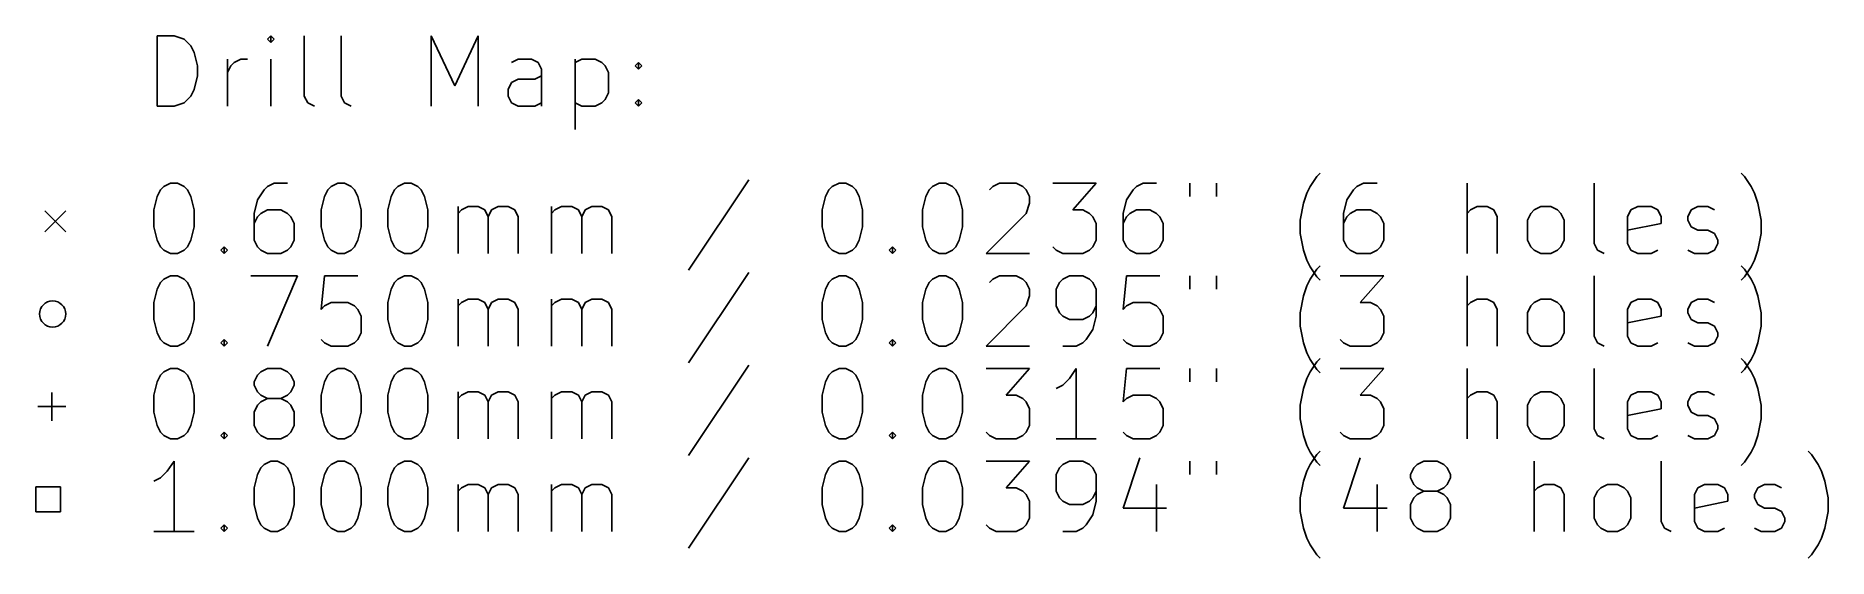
# Model space of a CAD drawing. Extents: x -1 to 191, y -113 to -1.
# Drawn here: x -0.9 to 50.2, y -16 to -1.1 of the extents above.
import ezdxf

# ---------------------------------------------------------------- set-up
doc = ezdxf.new("R2010")
doc.units = 0
doc.layers.add('BLACK', color=7, linetype='CONTINUOUS')

msp = doc.modelspace()

# ---------------------------------------------------------------- linework, layer by layer
at = {"layer": 'BLACK', "linetype": 'CONTINUOUS'}
for p, q in [((2.607768, -3.114838), (2.607768, -1.114838)), ((2.607768, -1.114838), (3.083958, -1.114838)), ((3.083958, -1.114838), (3.369673, -1.210076)), ((3.369673, -1.210076), (3.560149, -1.400552)), ((3.560149, -1.400552), (3.655387, -1.591028)), ((5.845863, -1.114838), (5.750625, -1.210076)), ((5.750625, -1.210076), (5.845863, -1.305314)), ((5.941101, -1.210076), (5.845863, -1.114838)), ((5.845863, -1.114838), (5.845863, -1.305314)), ((5.845863, -1.305314), (5.941101, -1.210076)), ((6.798244, -2.829123), (6.798244, -1.114838)), ((7.845863, -2.829123), (7.845863, -1.114838)), ((10.417292, -3.114838), (10.417292, -1.114838)), ((10.417292, -1.114838), (11.083959, -2.543409)), ((11.083959, -2.543409), (11.750625, -1.114838)), ((11.750625, -1.114838), (11.750625, -3.114838)), ((3.655387, -1.591028), (3.750625, -1.97198)), ((3.750625, -1.97198), (3.750625, -2.257695)), ((4.607768, -3.114838), (4.607768, -1.781504)), ((4.607768, -2.162457), (4.703006, -1.97198)), ((4.703006, -1.97198), (4.798244, -1.876742)), ((4.798244, -1.876742), (4.98872, -1.781504)), ((4.98872, -1.781504), (5.179197, -1.781504)), ((5.845863, -3.114838), (5.845863, -1.781504)), ((12.893482, -1.781504), (12.703006, -1.876742)), ((13.274435, -1.781504), (12.893482, -1.781504)), ((13.464911, -1.876742), (13.274435, -1.781504)), ((13.560149, -2.067219), (13.464911, -1.876742)), ((14.51253, -1.781504), (14.51253, -3.781504)), ((14.51253, -1.876742), (14.703006, -1.781504)), ((14.703006, -1.781504), (15.083959, -1.781504)), ((15.083959, -1.781504), (15.274435, -1.876742)), ((15.274435, -1.876742), (15.369673, -1.97198)), ((15.369673, -1.97198), (15.464911, -2.162457)), ((16.226816, -1.97198), (16.322054, -1.876742)), ((16.322054, -2.067219), (16.226816, -1.97198)), ((16.322054, -1.876742), (16.417292, -1.97198)), ((16.322054, -1.876742), (16.322054, -2.067219)), ((16.417292, -1.97198), (16.322054, -2.067219)), ((3.750625, -2.257695), (3.655387, -2.638647)), ((12.607768, -2.638647), (12.703006, -2.448171)), ((12.703006, -2.448171), (12.893482, -2.352933)), ((12.893482, -2.352933), (13.369673, -2.352933)), ((13.369673, -2.352933), (13.560149, -2.257695)), ((13.560149, -3.114838), (13.560149, -2.067219)), ((15.464911, -2.162457), (15.464911, -2.733885)), ((3.369673, -3.0196), (3.083958, -3.114838)), ((3.560149, -2.829123), (3.369673, -3.0196)), ((3.655387, -2.638647), (3.560149, -2.829123)), ((6.893482, -3.0196), (6.798244, -2.829123)), ((7.083958, -3.114838), (6.893482, -3.0196)), ((7.941101, -3.0196), (7.845863, -2.829123)), ((8.131577, -3.114838), (7.941101, -3.0196)), ((12.607768, -2.829123), (12.607768, -2.638647)), ((12.703006, -3.0196), (12.607768, -2.829123)), ((12.893482, -3.114838), (12.703006, -3.0196)), ((13.560149, -3.0196), (13.369673, -3.114838)), ((14.703006, -3.114838), (14.51253, -3.0196)), ((15.274435, -3.0196), (15.083959, -3.114838)), ((15.369673, -2.924361), (15.274435, -3.0196)), ((15.464911, -2.733885), (15.369673, -2.924361)), ((16.226816, -3.0196), (16.322054, -2.924361)), ((16.322054, -3.114838), (16.226816, -3.0196)), ((16.322054, -2.924361), (16.417292, -3.0196)), ((16.322054, -2.924361), (16.322054, -3.114838)), ((16.417292, -3.0196), (16.322054, -3.114838)), ((3.083958, -3.114838), (2.607768, -3.114838)), ((13.369673, -3.114838), (12.893482, -3.114838)), ((15.083959, -3.114838), (14.703006, -3.114838)), ((35.65539, -5.124361), (35.750629, -5.029123)), ((47.845868, -5.124361), (47.75063, -5.029123)), ((2.607768, -5.69579), (2.703006, -5.505314)), ((2.703006, -5.505314), (2.798244, -5.410076)), ((2.798244, -5.410076), (2.98872, -5.314838)), ((2.98872, -5.314838), (3.179197, -5.314838)), ((3.179197, -5.314838), (3.369673, -5.410076)), ((3.369673, -5.410076), (3.464911, -5.505314)), ((3.464911, -5.505314), (3.560149, -5.69579)), ((5.655387, -5.505314), (5.464911, -5.791028)), ((5.750625, -5.410076), (5.655387, -5.505314)), ((5.941101, -5.314838), (5.750625, -5.410076)), ((6.322054, -5.314838), (5.941101, -5.314838)), ((7.369673, -5.69579), (7.464911, -5.505314)), ((7.464911, -5.505314), (7.560149, -5.410076)), ((7.560149, -5.410076), (7.750625, -5.314838)), ((7.750625, -5.314838), (7.941102, -5.314838)), ((7.941102, -5.314838), (8.131578, -5.410076)), ((8.131578, -5.410076), (8.226816, -5.505314)), ((8.226816, -5.505314), (8.322054, -5.69579)), ((9.274435, -5.69579), (9.369673, -5.505314)), ((9.369673, -5.505314), (9.464911, -5.410076)), ((9.464911, -5.410076), (9.655387, -5.314838)), ((9.655387, -5.314838), (9.845864, -5.314838)), ((9.845864, -5.314838), (10.03634, -5.410076)), ((10.03634, -5.410076), (10.131578, -5.505314)), ((10.131578, -5.505314), (10.226816, -5.69579)), ((19.464912, -5.2196), (17.750627, -7.791028)), ((21.655389, -5.69579), (21.750627, -5.505314)), ((21.750627, -5.505314), (21.845865, -5.410076)), ((21.845865, -5.410076), (22.036341, -5.314838)), ((22.036341, -5.314838), (22.226818, -5.314838)), ((22.226818, -5.314838), (22.417294, -5.410076)), ((22.417294, -5.410076), (22.512532, -5.505314)), ((22.512532, -5.505314), (22.60777, -5.69579)), ((24.512532, -5.69579), (24.60777, -5.505314)), ((24.60777, -5.505314), (24.703008, -5.410076)), ((24.703008, -5.410076), (24.893484, -5.314838)), ((24.893484, -5.314838), (25.083961, -5.314838)), ((25.083961, -5.314838), (25.274437, -5.410076)), ((25.274437, -5.410076), (25.369675, -5.505314)), ((25.369675, -5.505314), (25.464913, -5.69579)), ((26.322056, -5.505314), (26.417294, -5.410076)), ((26.417294, -5.410076), (26.60777, -5.314838)), ((26.60777, -5.314838), (27.083961, -5.314838)), ((27.083961, -5.314838), (27.274437, -5.410076)), ((27.274437, -5.410076), (27.369675, -5.505314)), ((27.369675, -5.505314), (27.464913, -5.69579)), ((28.13158, -5.314838), (29.369675, -5.314838)), ((29.369675, -5.314838), (28.703008, -6.076742)), ((30.417294, -5.505314), (30.226818, -5.791028)), ((30.512532, -5.410076), (30.417294, -5.505314)), ((30.703008, -5.314838), (30.512532, -5.410076)), ((31.083961, -5.314838), (30.703008, -5.314838)), ((32.036342, -5.314838), (32.036342, -5.69579)), ((32.798247, -5.314838), (32.798247, -5.69579)), ((35.274438, -5.886266), (35.369676, -5.600552)), ((35.369676, -5.600552), (35.464914, -5.410076)), ((35.464914, -5.410076), (35.65539, -5.124361)), ((36.703009, -5.505314), (36.512533, -5.791028)), ((36.798247, -5.410076), (36.703009, -5.505314)), ((36.988723, -5.314838), (36.798247, -5.410076)), ((37.369676, -5.314838), (36.988723, -5.314838)), ((39.941105, -7.314838), (39.941105, -5.314838)), ((43.560153, -7.029123), (43.560153, -5.314838)), ((48.036344, -5.410076), (47.845868, -5.124361)), ((48.131582, -5.600552), (48.036344, -5.410076)), ((48.22682, -5.886266), (48.131582, -5.600552)), ((-0.6, -6.1), (0, -6.7)), ((0, -6.1), (-0.6, -6.7)), ((2.51253, -6.076742), (2.607768, -5.69579)), ((2.51253, -6.552933), (2.51253, -6.076742)), ((3.560149, -5.69579), (3.655387, -6.076742)), ((3.655387, -6.076742), (3.655387, -6.552933)), ((5.464911, -5.791028), (5.369673, -6.17198)), ((5.750625, -6.076742), (5.560149, -6.17198)), ((6.131578, -6.076742), (5.750625, -6.076742)), ((6.322054, -6.17198), (6.131578, -6.076742)), ((7.274435, -6.076742), (7.369673, -5.69579)), ((7.274435, -6.552933), (7.274435, -6.076742)), ((8.322054, -5.69579), (8.417292, -6.076742)), ((8.417292, -6.076742), (8.417292, -6.552933)), ((9.179197, -6.076742), (9.274435, -5.69579)), ((9.179197, -6.552933), (9.179197, -6.076742)), ((10.226816, -5.69579), (10.322054, -6.076742)), ((10.322054, -6.076742), (10.322054, -6.552933)), ((11.179197, -7.314838), (11.179197, -5.981504)), ((11.179197, -6.17198), (11.274435, -6.076742)), ((11.274435, -6.076742), (11.464911, -5.981504)), ((11.464911, -5.981504), (11.750626, -5.981504)), ((11.750626, -5.981504), (11.941102, -6.076742)), ((11.941102, -6.076742), (12.03634, -6.267219)), ((12.03634, -6.267219), (12.131578, -6.076742)), ((12.131578, -6.076742), (12.322054, -5.981504)), ((12.322054, -5.981504), (12.607768, -5.981504)), ((12.607768, -5.981504), (12.798245, -6.076742)), ((12.798245, -6.076742), (12.893483, -6.267219)), ((13.845864, -7.314838), (13.845864, -5.981504)), ((13.845864, -6.17198), (13.941102, -6.076742)), ((13.941102, -6.076742), (14.131578, -5.981504)), ((14.131578, -5.981504), (14.417293, -5.981504)), ((14.417293, -5.981504), (14.607769, -6.076742)), ((14.607769, -6.076742), (14.703007, -6.267219)), ((14.703007, -6.267219), (14.798245, -6.076742)), ((14.798245, -6.076742), (14.988721, -5.981504)), ((14.988721, -5.981504), (15.274435, -5.981504)), ((15.274435, -5.981504), (15.464912, -6.076742)), ((15.464912, -6.076742), (15.56015, -6.267219)), ((21.560151, -6.076742), (21.655389, -5.69579)), ((21.560151, -6.552933), (21.560151, -6.076742)), ((22.60777, -5.69579), (22.703008, -6.076742)), ((22.703008, -6.076742), (22.703008, -6.552933)), ((24.417294, -6.076742), (24.512532, -5.69579)), ((24.417294, -6.552933), (24.417294, -6.076742)), ((25.464913, -5.69579), (25.560151, -6.076742)), ((25.560151, -6.076742), (25.560151, -6.552933)), ((27.464913, -5.886266), (27.369675, -6.17198)), ((27.464913, -5.69579), (27.464913, -5.886266)), ((28.703008, -6.076742), (28.988723, -6.076742)), ((28.988723, -6.076742), (29.179199, -6.17198)), ((30.226818, -5.791028), (30.13158, -6.17198)), ((30.512532, -6.076742), (30.322056, -6.17198)), ((30.893485, -6.076742), (30.512532, -6.076742)), ((31.083961, -6.17198), (30.893485, -6.076742)), ((35.1792, -6.362457), (35.274438, -5.886266)), ((36.512533, -5.791028), (36.417295, -6.17198)), ((36.798247, -6.076742), (36.607771, -6.17198)), ((37.1792, -6.076742), (36.798247, -6.076742)), ((37.369676, -6.17198), (37.1792, -6.076742)), ((40.036343, -6.076742), (39.941105, -6.17198)), ((40.226819, -5.981504), (40.036343, -6.076742)), ((40.512534, -5.981504), (40.226819, -5.981504)), ((40.70301, -6.076742), (40.512534, -5.981504)), ((40.798248, -6.267219), (40.70301, -6.076742)), ((41.750629, -6.17198), (41.845867, -6.076742)), ((41.845867, -6.076742), (42.036343, -5.981504)), ((42.036343, -5.981504), (42.322058, -5.981504)), ((42.322058, -5.981504), (42.512534, -6.076742)), ((42.512534, -6.076742), (42.607772, -6.17198)), ((44.512534, -6.267219), (44.607772, -6.076742)), ((44.607772, -6.076742), (44.798248, -5.981504)), ((44.798248, -5.981504), (45.179201, -5.981504)), ((45.179201, -5.981504), (45.369677, -6.076742)), ((45.369677, -6.076742), (45.464915, -6.267219)), ((46.22682, -6.267219), (46.322058, -6.076742)), ((46.322058, -6.076742), (46.512534, -5.981504)), ((46.512534, -5.981504), (46.798248, -5.981504)), ((46.798248, -5.981504), (46.988725, -6.076742)), ((48.322058, -6.362457), (48.22682, -5.886266)), ((2.607768, -6.933885), (2.51253, -6.552933)), ((3.655387, -6.552933), (3.560149, -6.933885)), ((5.369673, -6.17198), (5.369673, -6.933885)), ((5.464911, -6.267219), (5.369673, -6.457695)), ((5.560149, -6.17198), (5.464911, -6.267219)), ((6.417292, -6.267219), (6.322054, -6.17198)), ((6.51253, -6.457695), (6.417292, -6.267219)), ((6.51253, -6.933885), (6.51253, -6.457695)), ((7.369673, -6.933885), (7.274435, -6.552933)), ((8.417292, -6.552933), (8.322054, -6.933885)), ((9.274435, -6.933885), (9.179197, -6.552933)), ((10.322054, -6.552933), (10.226816, -6.933885)), ((12.03634, -6.267219), (12.03634, -7.314838)), ((12.893483, -6.267219), (12.893483, -7.314838)), ((14.703007, -6.267219), (14.703007, -7.314838)), ((15.56015, -6.267219), (15.56015, -7.314838)), ((21.655389, -6.933885), (21.560151, -6.552933)), ((22.703008, -6.552933), (22.60777, -6.933885)), ((24.512532, -6.933885), (24.417294, -6.552933)), ((25.560151, -6.552933), (25.464913, -6.933885)), ((27.369675, -6.17198), (26.226818, -7.314838)), ((29.179199, -6.17198), (29.274437, -6.267219)), ((29.274437, -6.267219), (29.369675, -6.457695)), ((29.369675, -6.457695), (29.369675, -6.933885)), ((30.13158, -6.17198), (30.13158, -6.933885)), ((30.226818, -6.267219), (30.13158, -6.457695)), ((30.322056, -6.17198), (30.226818, -6.267219)), ((31.179199, -6.267219), (31.083961, -6.17198)), ((31.274437, -6.457695), (31.179199, -6.267219)), ((31.274437, -6.933885), (31.274437, -6.457695)), ((35.1792, -6.743409), (35.1792, -6.362457)), ((36.417295, -6.17198), (36.417295, -6.933885)), ((36.512533, -6.267219), (36.417295, -6.457695)), ((36.607771, -6.17198), (36.512533, -6.267219)), ((37.464914, -6.267219), (37.369676, -6.17198)), ((37.560152, -6.457695), (37.464914, -6.267219)), ((37.560152, -6.933885), (37.560152, -6.457695)), ((40.798248, -7.314838), (40.798248, -6.267219)), ((41.655391, -6.362457), (41.750629, -6.17198)), ((41.655391, -6.933885), (41.655391, -6.362457)), ((42.607772, -6.17198), (42.70301, -6.362457)), ((42.70301, -6.362457), (42.70301, -6.933885)), ((44.512534, -7.029123), (44.512534, -6.267219)), ((45.464915, -6.457695), (44.512534, -6.648171)), ((45.464915, -6.267219), (45.464915, -6.457695)), ((46.22682, -6.362457), (46.22682, -6.267219)), ((46.322058, -6.552933), (46.22682, -6.362457)), ((46.512534, -6.648171), (46.322058, -6.552933)), ((48.322058, -6.743409), (48.322058, -6.362457)), ((2.703006, -7.124361), (2.607768, -6.933885)), ((2.798244, -7.2196), (2.703006, -7.124361)), ((3.464911, -7.124361), (3.369673, -7.2196)), ((3.560149, -6.933885), (3.464911, -7.124361)), ((4.417292, -7.2196), (4.51253, -7.124361)), ((4.51253, -7.124361), (4.607768, -7.2196)), ((4.51253, -7.124361), (4.51253, -7.314838)), ((5.369673, -6.933885), (5.464911, -7.124361)), ((5.464911, -7.124361), (5.560149, -7.2196)), ((6.322054, -7.2196), (6.417292, -7.124361)), ((6.417292, -7.124361), (6.51253, -6.933885)), ((7.464911, -7.124361), (7.369673, -6.933885)), ((7.560149, -7.2196), (7.464911, -7.124361)), ((8.226816, -7.124361), (8.131578, -7.2196)), ((8.322054, -6.933885), (8.226816, -7.124361)), ((9.369673, -7.124361), (9.274435, -6.933885)), ((9.464911, -7.2196), (9.369673, -7.124361)), ((10.131578, -7.124361), (10.03634, -7.2196)), ((10.226816, -6.933885), (10.131578, -7.124361)), ((21.750627, -7.124361), (21.655389, -6.933885)), ((21.845865, -7.2196), (21.750627, -7.124361)), ((22.512532, -7.124361), (22.417294, -7.2196)), ((22.60777, -6.933885), (22.512532, -7.124361)), ((23.464913, -7.2196), (23.560151, -7.124361)), ((23.560151, -7.124361), (23.655389, -7.2196)), ((23.560151, -7.124361), (23.560151, -7.314838)), ((24.60777, -7.124361), (24.512532, -6.933885)), ((24.703008, -7.2196), (24.60777, -7.124361)), ((25.369675, -7.124361), (25.274437, -7.2196)), ((25.464913, -6.933885), (25.369675, -7.124361)), ((28.226818, -7.2196), (28.13158, -7.124361)), ((29.274437, -7.124361), (29.179199, -7.2196)), ((29.369675, -6.933885), (29.274437, -7.124361)), ((30.13158, -6.933885), (30.226818, -7.124361)), ((30.226818, -7.124361), (30.322056, -7.2196)), ((31.083961, -7.2196), (31.179199, -7.124361)), ((31.179199, -7.124361), (31.274437, -6.933885)), ((35.274438, -7.2196), (35.1792, -6.743409)), ((36.417295, -6.933885), (36.512533, -7.124361)), ((36.512533, -7.124361), (36.607771, -7.2196)), ((37.369676, -7.2196), (37.464914, -7.124361)), ((37.464914, -7.124361), (37.560152, -6.933885)), ((41.750629, -7.124361), (41.655391, -6.933885)), ((41.845867, -7.2196), (41.750629, -7.124361)), ((42.607772, -7.124361), (42.512534, -7.2196)), ((42.70301, -6.933885), (42.607772, -7.124361)), ((43.655391, -7.2196), (43.560153, -7.029123)), ((44.607772, -7.2196), (44.512534, -7.029123)), ((46.798248, -6.648171), (46.512534, -6.648171)), ((46.988725, -6.743409), (46.798248, -6.648171)), ((47.083963, -6.933885), (46.988725, -6.743409)), ((46.988725, -7.2196), (47.083963, -7.029123)), ((47.083963, -7.029123), (47.083963, -6.933885)), ((48.22682, -7.2196), (48.322058, -6.743409)), ((2.98872, -7.314838), (2.798244, -7.2196)), ((3.179197, -7.314838), (2.98872, -7.314838)), ((3.369673, -7.2196), (3.179197, -7.314838)), ((4.51253, -7.314838), (4.417292, -7.2196)), ((4.607768, -7.2196), (4.51253, -7.314838)), ((5.560149, -7.2196), (5.750625, -7.314838)), ((5.750625, -7.314838), (6.131578, -7.314838)), ((6.131578, -7.314838), (6.322054, -7.2196)), ((7.750625, -7.314838), (7.560149, -7.2196)), ((7.941102, -7.314838), (7.750625, -7.314838)), ((8.131578, -7.2196), (7.941102, -7.314838)), ((9.655387, -7.314838), (9.464911, -7.2196)), ((9.845864, -7.314838), (9.655387, -7.314838)), ((10.03634, -7.2196), (9.845864, -7.314838)), ((22.036341, -7.314838), (21.845865, -7.2196)), ((22.226818, -7.314838), (22.036341, -7.314838)), ((22.417294, -7.2196), (22.226818, -7.314838)), ((23.560151, -7.314838), (23.464913, -7.2196)), ((23.655389, -7.2196), (23.560151, -7.314838)), ((24.893484, -7.314838), (24.703008, -7.2196)), ((25.083961, -7.314838), (24.893484, -7.314838)), ((25.274437, -7.2196), (25.083961, -7.314838)), ((26.226818, -7.314838), (27.464913, -7.314838)), ((28.417294, -7.314838), (28.226818, -7.2196)), ((28.988723, -7.314838), (28.417294, -7.314838)), ((29.179199, -7.2196), (28.988723, -7.314838)), ((30.322056, -7.2196), (30.512532, -7.314838)), ((30.512532, -7.314838), (30.893485, -7.314838)), ((30.893485, -7.314838), (31.083961, -7.2196)), ((35.369676, -7.505314), (35.274438, -7.2196)), ((35.464914, -7.69579), (35.369676, -7.505314)), ((36.607771, -7.2196), (36.798247, -7.314838)), ((36.798247, -7.314838), (37.1792, -7.314838)), ((37.1792, -7.314838), (37.369676, -7.2196)), ((42.036343, -7.314838), (41.845867, -7.2196)), ((42.322058, -7.314838), (42.036343, -7.314838)), ((42.512534, -7.2196), (42.322058, -7.314838)), ((43.845867, -7.314838), (43.655391, -7.2196)), ((44.798248, -7.314838), (44.607772, -7.2196)), ((45.179201, -7.314838), (44.798248, -7.314838)), ((45.369677, -7.2196), (45.179201, -7.314838)), ((46.22682, -7.2196), (46.417296, -7.314838)), ((46.417296, -7.314838), (46.798248, -7.314838)), ((46.798248, -7.314838), (46.988725, -7.2196)), ((48.036344, -7.69579), (48.131582, -7.505314)), ((48.131582, -7.505314), (48.22682, -7.2196)), ((2.607768, -8.33579), (2.703006, -8.145314)), ((2.703006, -8.145314), (2.798244, -8.050076)), ((2.798244, -8.050076), (2.98872, -7.954838)), ((2.98872, -7.954838), (3.179197, -7.954838)), ((3.179197, -7.954838), (3.369673, -8.050076)), ((3.369673, -8.050076), (3.464911, -8.145314)), ((3.464911, -8.145314), (3.560149, -8.33579)), ((5.274435, -7.954838), (6.607768, -7.954838)), ((6.607768, -7.954838), (5.750625, -9.954838)), ((7.369673, -7.954838), (7.274435, -8.907219)), ((8.322054, -7.954838), (7.369673, -7.954838)), ((9.274435, -8.33579), (9.369673, -8.145314)), ((9.369673, -8.145314), (9.464911, -8.050076)), ((9.464911, -8.050076), (9.655387, -7.954838)), ((9.655387, -7.954838), (9.845864, -7.954838)), ((9.845864, -7.954838), (10.03634, -8.050076)), ((10.03634, -8.050076), (10.131578, -8.145314)), ((10.131578, -8.145314), (10.226816, -8.33579)), ((19.464912, -7.8596), (17.750627, -10.431028)), ((21.655389, -8.33579), (21.750627, -8.145314)), ((21.750627, -8.145314), (21.845865, -8.050076)), ((21.845865, -8.050076), (22.036341, -7.954838)), ((22.036341, -7.954838), (22.226818, -7.954838)), ((22.226818, -7.954838), (22.417294, -8.050076)), ((22.417294, -8.050076), (22.512532, -8.145314)), ((22.512532, -8.145314), (22.60777, -8.33579)), ((24.512532, -8.33579), (24.60777, -8.145314)), ((24.60777, -8.145314), (24.703008, -8.050076)), ((24.703008, -8.050076), (24.893484, -7.954838)), ((24.893484, -7.954838), (25.083961, -7.954838)), ((25.083961, -7.954838), (25.274437, -8.050076)), ((25.274437, -8.050076), (25.369675, -8.145314)), ((25.369675, -8.145314), (25.464913, -8.33579)), ((26.322056, -8.145314), (26.417294, -8.050076)), ((26.417294, -8.050076), (26.60777, -7.954838)), ((26.60777, -7.954838), (27.083961, -7.954838)), ((27.083961, -7.954838), (27.274437, -8.050076)), ((27.274437, -8.050076), (27.369675, -8.145314)), ((27.369675, -8.145314), (27.464913, -8.33579)), ((28.322056, -8.145314), (28.226818, -8.33579)), ((28.417294, -8.050076), (28.322056, -8.145314)), ((28.60777, -7.954838), (28.417294, -8.050076)), ((28.988723, -7.954838), (28.60777, -7.954838)), ((29.179199, -8.050076), (28.988723, -7.954838)), ((29.274437, -8.145314), (29.179199, -8.050076)), ((29.369675, -8.33579), (29.274437, -8.145314)), ((30.226818, -7.954838), (30.13158, -8.907219)), ((31.179199, -7.954838), (30.226818, -7.954838)), ((32.036342, -7.954838), (32.036342, -8.33579)), ((32.798247, -7.954838), (32.798247, -8.33579)), ((35.369676, -8.240552), (35.464914, -8.050076)), ((35.65539, -7.981504), (35.464914, -7.69579)), ((35.464914, -8.050076), (35.65539, -7.764361)), ((35.65539, -7.764361), (35.750629, -7.669123)), ((35.750629, -8.076742), (35.65539, -7.981504)), ((36.322057, -7.954838), (37.560152, -7.954838)), ((37.560152, -7.954838), (36.893485, -8.716742)), ((39.941105, -9.954838), (39.941105, -7.954838)), ((43.560153, -9.669123), (43.560153, -7.954838)), ((47.845868, -7.764361), (47.75063, -7.669123)), ((47.75063, -8.076742), (47.845868, -7.981504)), ((47.845868, -7.981504), (48.036344, -7.69579)), ((48.036344, -8.050076), (47.845868, -7.764361)), ((48.131582, -8.240552), (48.036344, -8.050076)), ((2.51253, -8.716742), (2.607768, -8.33579)), ((3.560149, -8.33579), (3.655387, -8.716742)), ((9.179197, -8.716742), (9.274435, -8.33579)), ((10.226816, -8.33579), (10.322054, -8.716742)), ((11.179197, -9.954838), (11.179197, -8.621504)), ((11.274435, -8.716742), (11.464911, -8.621504)), ((11.464911, -8.621504), (11.750626, -8.621504)), ((11.750626, -8.621504), (11.941102, -8.716742)), ((12.131578, -8.716742), (12.322054, -8.621504)), ((12.322054, -8.621504), (12.607768, -8.621504)), ((12.607768, -8.621504), (12.798245, -8.716742)), ((13.845864, -9.954838), (13.845864, -8.621504)), ((13.941102, -8.716742), (14.131578, -8.621504)), ((14.131578, -8.621504), (14.417293, -8.621504)), ((14.417293, -8.621504), (14.607769, -8.716742)), ((14.798245, -8.716742), (14.988721, -8.621504)), ((14.988721, -8.621504), (15.274435, -8.621504)), ((15.274435, -8.621504), (15.464912, -8.716742)), ((21.560151, -8.716742), (21.655389, -8.33579)), ((22.60777, -8.33579), (22.703008, -8.716742)), ((24.417294, -8.716742), (24.512532, -8.33579)), ((25.464913, -8.33579), (25.560151, -8.716742)), ((27.464913, -8.526266), (27.369675, -8.81198)), ((27.464913, -8.33579), (27.464913, -8.526266)), ((28.226818, -8.33579), (28.226818, -8.81198)), ((29.369675, -9.097695), (29.369675, -8.33579)), ((35.1792, -9.002457), (35.274438, -8.526266)), ((35.274438, -8.526266), (35.369676, -8.240552)), ((40.226819, -8.621504), (40.036343, -8.716742)), ((40.512534, -8.621504), (40.226819, -8.621504)), ((40.70301, -8.716742), (40.512534, -8.621504)), ((41.845867, -8.716742), (42.036343, -8.621504)), ((42.036343, -8.621504), (42.322058, -8.621504)), ((42.322058, -8.621504), (42.512534, -8.716742)), ((44.607772, -8.716742), (44.798248, -8.621504)), ((44.798248, -8.621504), (45.179201, -8.621504)), ((45.179201, -8.621504), (45.369677, -8.716742)), ((46.322058, -8.716742), (46.512534, -8.621504)), ((46.512534, -8.621504), (46.798248, -8.621504)), ((46.798248, -8.621504), (46.988725, -8.716742)), ((48.22682, -8.526266), (48.131582, -8.240552)), ((48.322058, -9.002457), (48.22682, -8.526266)), ((2.51253, -9.192933), (2.51253, -8.716742)), ((2.607768, -9.573885), (2.51253, -9.192933)), ((3.655387, -9.192933), (3.560149, -9.573885)), ((3.655387, -8.716742), (3.655387, -9.192933)), ((7.274435, -8.907219), (7.369673, -8.81198)), ((7.369673, -8.81198), (7.560149, -8.716742)), ((7.560149, -8.716742), (8.03634, -8.716742)), ((8.03634, -8.716742), (8.226816, -8.81198)), ((8.226816, -8.81198), (8.322054, -8.907219)), ((8.322054, -8.907219), (8.417292, -9.097695)), ((8.417292, -9.097695), (8.417292, -9.573885)), ((9.179197, -9.192933), (9.179197, -8.716742)), ((9.274435, -9.573885), (9.179197, -9.192933)), ((10.322054, -9.192933), (10.226816, -9.573885)), ((10.322054, -8.716742), (10.322054, -9.192933)), ((11.179197, -8.81198), (11.274435, -8.716742)), ((11.941102, -8.716742), (12.03634, -8.907219)), ((12.03634, -8.907219), (12.131578, -8.716742)), ((12.03634, -8.907219), (12.03634, -9.954838)), ((12.798245, -8.716742), (12.893483, -8.907219)), ((12.893483, -8.907219), (12.893483, -9.954838)), ((13.845864, -8.81198), (13.941102, -8.716742)), ((14.607769, -8.716742), (14.703007, -8.907219)), ((14.703007, -8.907219), (14.798245, -8.716742)), ((14.703007, -8.907219), (14.703007, -9.954838)), ((15.464912, -8.716742), (15.56015, -8.907219)), ((15.56015, -8.907219), (15.56015, -9.954838)), ((21.560151, -9.192933), (21.560151, -8.716742)), ((21.655389, -9.573885), (21.560151, -9.192933)), ((22.703008, -9.192933), (22.60777, -9.573885)), ((22.703008, -8.716742), (22.703008, -9.192933)), ((24.417294, -9.192933), (24.417294, -8.716742)), ((24.512532, -9.573885), (24.417294, -9.192933)), ((25.560151, -9.192933), (25.464913, -9.573885)), ((25.560151, -8.716742), (25.560151, -9.192933)), ((27.369675, -8.81198), (26.226818, -9.954838)), ((28.226818, -8.81198), (28.322056, -9.002457)), ((28.322056, -9.002457), (28.417294, -9.097695)), ((28.417294, -9.097695), (28.60777, -9.192933)), ((28.60777, -9.192933), (28.988723, -9.192933)), ((28.988723, -9.192933), (29.179199, -9.097695)), ((29.179199, -9.097695), (29.274437, -9.002457)), ((29.274437, -9.002457), (29.369675, -8.81198)), ((29.274437, -9.478647), (29.369675, -9.097695)), ((30.13158, -8.907219), (30.226818, -8.81198)), ((30.226818, -8.81198), (30.417294, -8.716742)), ((30.417294, -8.716742), (30.893485, -8.716742)), ((30.893485, -8.716742), (31.083961, -8.81198)), ((31.083961, -8.81198), (31.179199, -8.907219)), ((31.179199, -8.907219), (31.274437, -9.097695)), ((31.274437, -9.097695), (31.274437, -9.573885)), ((35.1792, -9.383409), (35.1792, -9.002457)), ((36.893485, -8.716742), (37.1792, -8.716742)), ((37.1792, -8.716742), (37.369676, -8.81198)), ((37.369676, -8.81198), (37.464914, -8.907219)), ((37.464914, -8.907219), (37.560152, -9.097695)), ((37.560152, -9.097695), (37.560152, -9.573885)), ((40.036343, -8.716742), (39.941105, -8.81198)), ((40.798248, -8.907219), (40.70301, -8.716742)), ((40.798248, -9.954838), (40.798248, -8.907219)), ((41.655391, -9.002457), (41.750629, -8.81198)), ((41.655391, -9.573885), (41.655391, -9.002457)), ((41.750629, -8.81198), (41.845867, -8.716742)), ((42.512534, -8.716742), (42.607772, -8.81198)), ((42.607772, -8.81198), (42.70301, -9.002457)), ((42.70301, -9.002457), (42.70301, -9.573885)), ((44.512534, -8.907219), (44.607772, -8.716742)), ((44.512534, -9.669123), (44.512534, -8.907219)), ((45.464915, -9.097695), (44.512534, -9.288171)), ((45.369677, -8.716742), (45.464915, -8.907219)), ((45.464915, -8.907219), (45.464915, -9.097695)), ((46.22682, -8.907219), (46.322058, -8.716742)), ((46.22682, -9.002457), (46.22682, -8.907219)), ((46.322058, -9.192933), (46.22682, -9.002457)), ((46.512534, -9.288171), (46.322058, -9.192933)), ((48.322058, -9.383409), (48.322058, -9.002457)), ((2.703006, -9.764361), (2.607768, -9.573885)), ((3.560149, -9.573885), (3.464911, -9.764361)), ((8.417292, -9.573885), (8.322054, -9.764361)), ((9.369673, -9.764361), (9.274435, -9.573885)), ((10.226816, -9.573885), (10.131578, -9.764361)), ((21.750627, -9.764361), (21.655389, -9.573885)), ((22.60777, -9.573885), (22.512532, -9.764361)), ((24.60777, -9.764361), (24.512532, -9.573885)), ((25.464913, -9.573885), (25.369675, -9.764361)), ((29.083961, -9.764361), (29.274437, -9.478647)), ((31.274437, -9.573885), (31.179199, -9.764361)), ((35.274438, -9.8596), (35.1792, -9.383409)), ((37.560152, -9.573885), (37.464914, -9.764361)), ((41.750629, -9.764361), (41.655391, -9.573885)), ((42.70301, -9.573885), (42.607772, -9.764361)), ((43.655391, -9.8596), (43.560153, -9.669123)), ((44.607772, -9.8596), (44.512534, -9.669123)), ((46.798248, -9.288171), (46.512534, -9.288171)), ((46.988725, -9.383409), (46.798248, -9.288171)), ((47.083963, -9.573885), (46.988725, -9.383409)), ((46.988725, -9.8596), (47.083963, -9.669123)), ((47.083963, -9.669123), (47.083963, -9.573885)), ((48.22682, -9.8596), (48.322058, -9.383409)), ((2.798244, -9.8596), (2.703006, -9.764361)), ((2.98872, -9.954838), (2.798244, -9.8596)), ((3.179197, -9.954838), (2.98872, -9.954838)), ((3.369673, -9.8596), (3.179197, -9.954838)), ((3.464911, -9.764361), (3.369673, -9.8596)), ((4.417292, -9.8596), (4.51253, -9.764361)), ((4.51253, -9.954838), (4.417292, -9.8596)), ((4.51253, -9.764361), (4.607768, -9.8596)), ((4.51253, -9.764361), (4.51253, -9.954838)), ((4.607768, -9.8596), (4.51253, -9.954838)), ((7.369673, -9.8596), (7.274435, -9.764361)), ((7.560149, -9.954838), (7.369673, -9.8596)), ((8.03634, -9.954838), (7.560149, -9.954838)), ((8.226816, -9.8596), (8.03634, -9.954838)), ((8.322054, -9.764361), (8.226816, -9.8596)), ((9.464911, -9.8596), (9.369673, -9.764361)), ((9.655387, -9.954838), (9.464911, -9.8596)), ((9.845864, -9.954838), (9.655387, -9.954838)), ((10.03634, -9.8596), (9.845864, -9.954838)), ((10.131578, -9.764361), (10.03634, -9.8596)), ((21.845865, -9.8596), (21.750627, -9.764361)), ((22.036341, -9.954838), (21.845865, -9.8596)), ((22.226818, -9.954838), (22.036341, -9.954838)), ((22.417294, -9.8596), (22.226818, -9.954838)), ((22.512532, -9.764361), (22.417294, -9.8596)), ((23.464913, -9.8596), (23.560151, -9.764361)), ((23.560151, -9.954838), (23.464913, -9.8596)), ((23.560151, -9.764361), (23.655389, -9.8596)), ((23.560151, -9.764361), (23.560151, -9.954838)), ((23.655389, -9.8596), (23.560151, -9.954838)), ((24.703008, -9.8596), (24.60777, -9.764361)), ((24.893484, -9.954838), (24.703008, -9.8596)), ((25.083961, -9.954838), (24.893484, -9.954838)), ((25.274437, -9.8596), (25.083961, -9.954838)), ((25.369675, -9.764361), (25.274437, -9.8596)), ((26.226818, -9.954838), (27.464913, -9.954838)), ((28.417294, -9.954838), (28.798246, -9.954838)), ((28.798246, -9.954838), (28.988723, -9.8596)), ((28.988723, -9.8596), (29.083961, -9.764361)), ((30.226818, -9.8596), (30.13158, -9.764361)), ((30.417294, -9.954838), (30.226818, -9.8596)), ((30.893485, -9.954838), (30.417294, -9.954838)), ((31.083961, -9.8596), (30.893485, -9.954838)), ((31.179199, -9.764361), (31.083961, -9.8596)), ((35.369676, -10.145314), (35.274438, -9.8596)), ((35.464914, -10.33579), (35.369676, -10.145314)), ((36.417295, -9.8596), (36.322057, -9.764361)), ((36.607771, -9.954838), (36.417295, -9.8596)), ((37.1792, -9.954838), (36.607771, -9.954838)), ((37.369676, -9.8596), (37.1792, -9.954838)), ((37.464914, -9.764361), (37.369676, -9.8596)), ((41.845867, -9.8596), (41.750629, -9.764361)), ((42.036343, -9.954838), (41.845867, -9.8596)), ((42.322058, -9.954838), (42.036343, -9.954838)), ((42.512534, -9.8596), (42.322058, -9.954838)), ((42.607772, -9.764361), (42.512534, -9.8596)), ((43.845867, -9.954838), (43.655391, -9.8596)), ((44.798248, -9.954838), (44.607772, -9.8596)), ((45.179201, -9.954838), (44.798248, -9.954838)), ((45.369677, -9.8596), (45.179201, -9.954838)), ((46.22682, -9.8596), (46.417296, -9.954838)), ((46.417296, -9.954838), (46.798248, -9.954838)), ((46.798248, -9.954838), (46.988725, -9.8596)), ((48.036344, -10.33579), (48.131582, -10.145314)), ((48.131582, -10.145314), (48.22682, -9.8596)), ((2.703006, -10.785314), (2.798244, -10.690076)), ((2.798244, -10.690076), (2.98872, -10.594838)), ((2.98872, -10.594838), (3.179197, -10.594838)), ((3.179197, -10.594838), (3.369673, -10.690076)), ((3.369673, -10.690076), (3.464911, -10.785314)), ((5.464911, -10.785314), (5.560149, -10.690076)), ((5.560149, -10.690076), (5.750625, -10.594838)), ((5.750625, -10.594838), (6.131578, -10.594838)), ((6.131578, -10.594838), (6.322054, -10.690076)), ((6.322054, -10.690076), (6.417292, -10.785314)), ((7.464911, -10.785314), (7.560149, -10.690076)), ((7.560149, -10.690076), (7.750625, -10.594838)), ((7.750625, -10.594838), (7.941102, -10.594838)), ((7.941102, -10.594838), (8.131578, -10.690076)), ((8.131578, -10.690076), (8.226816, -10.785314)), ((9.369673, -10.785314), (9.464911, -10.690076)), ((9.464911, -10.690076), (9.655387, -10.594838)), ((9.655387, -10.594838), (9.845864, -10.594838)), ((9.845864, -10.594838), (10.03634, -10.690076)), ((10.03634, -10.690076), (10.131578, -10.785314)), ((19.464912, -10.4996), (17.750627, -13.071028)), ((21.750627, -10.785314), (21.845865, -10.690076)), ((21.845865, -10.690076), (22.036341, -10.594838)), ((22.036341, -10.594838), (22.226818, -10.594838)), ((22.226818, -10.594838), (22.417294, -10.690076)), ((22.417294, -10.690076), (22.512532, -10.785314)), ((24.60777, -10.785314), (24.703008, -10.690076)), ((24.703008, -10.690076), (24.893484, -10.594838)), ((24.893484, -10.594838), (25.083961, -10.594838)), ((25.083961, -10.594838), (25.274437, -10.690076)), ((25.274437, -10.690076), (25.369675, -10.785314)), ((26.226818, -10.594838), (27.464913, -10.594838)), ((27.464913, -10.594838), (26.798246, -11.356742)), ((28.798246, -10.594838), (28.60777, -10.880552)), ((28.798246, -12.594838), (28.798246, -10.594838)), ((30.226818, -10.594838), (30.13158, -11.547219)), ((31.179199, -10.594838), (30.226818, -10.594838)), ((32.036342, -10.594838), (32.036342, -10.97579)), ((32.798247, -10.594838), (32.798247, -10.97579)), ((35.369676, -10.880552), (35.464914, -10.690076)), ((35.65539, -10.621504), (35.464914, -10.33579)), ((35.464914, -10.690076), (35.65539, -10.404361)), ((35.65539, -10.404361), (35.750629, -10.309123)), ((35.750629, -10.716742), (35.65539, -10.621504)), ((36.322057, -10.594838), (37.560152, -10.594838)), ((37.560152, -10.594838), (36.893485, -11.356742)), ((39.941105, -12.594838), (39.941105, -10.594838)), ((43.560153, -12.309123), (43.560153, -10.594838)), ((47.845868, -10.404361), (47.75063, -10.309123)), ((47.75063, -10.716742), (47.845868, -10.621504)), ((47.845868, -10.621504), (48.036344, -10.33579)), ((48.036344, -10.690076), (47.845868, -10.404361)), ((48.131582, -10.880552), (48.036344, -10.690076)), ((2.51253, -11.356742), (2.607768, -10.97579)), ((2.607768, -10.97579), (2.703006, -10.785314)), ((3.464911, -10.785314), (3.560149, -10.97579)), ((3.560149, -10.97579), (3.655387, -11.356742)), ((5.369673, -10.97579), (5.464911, -10.785314)), ((5.369673, -11.071028), (5.369673, -10.97579)), ((5.464911, -11.261504), (5.369673, -11.071028)), ((6.417292, -10.785314), (6.51253, -10.97579)), ((6.51253, -11.071028), (6.417292, -11.261504)), ((6.51253, -10.97579), (6.51253, -11.071028)), ((7.274435, -11.356742), (7.369673, -10.97579)), ((7.369673, -10.97579), (7.464911, -10.785314)), ((8.226816, -10.785314), (8.322054, -10.97579)), ((8.322054, -10.97579), (8.417292, -11.356742)), ((9.179197, -11.356742), (9.274435, -10.97579)), ((9.274435, -10.97579), (9.369673, -10.785314)), ((10.131578, -10.785314), (10.226816, -10.97579)), ((10.226816, -10.97579), (10.322054, -11.356742)), ((21.560151, -11.356742), (21.655389, -10.97579)), ((21.655389, -10.97579), (21.750627, -10.785314)), ((22.512532, -10.785314), (22.60777, -10.97579)), ((22.60777, -10.97579), (22.703008, -11.356742)), ((24.417294, -11.356742), (24.512532, -10.97579)), ((24.512532, -10.97579), (24.60777, -10.785314)), ((25.369675, -10.785314), (25.464913, -10.97579)), ((25.464913, -10.97579), (25.560151, -11.356742)), ((28.417294, -11.071028), (28.226818, -11.166266)), ((28.60777, -10.880552), (28.417294, -11.071028)), ((35.1792, -11.642457), (35.274438, -11.166266)), ((35.274438, -11.166266), (35.369676, -10.880552)), ((48.22682, -11.166266), (48.131582, -10.880552)), ((48.322058, -11.642457), (48.22682, -11.166266)), ((-0.8, -11.68), (0, -11.68)), ((-0.4, -11.28), (-0.4, -12.08)), ((2.51253, -11.832933), (2.51253, -11.356742)), ((3.655387, -11.356742), (3.655387, -11.832933)), ((5.464911, -11.642457), (5.369673, -11.832933)), ((5.560149, -11.356742), (5.464911, -11.261504)), ((5.560149, -11.547219), (5.464911, -11.642457)), ((5.750625, -11.45198), (5.560149, -11.356742)), ((5.750625, -11.45198), (5.560149, -11.547219)), ((6.131578, -11.45198), (5.750625, -11.45198)), ((6.322054, -11.356742), (6.131578, -11.45198)), ((6.322054, -11.547219), (6.131578, -11.45198)), ((6.417292, -11.261504), (6.322054, -11.356742)), ((6.417292, -11.642457), (6.322054, -11.547219)), ((6.51253, -11.832933), (6.417292, -11.642457)), ((7.274435, -11.832933), (7.274435, -11.356742)), ((8.417292, -11.356742), (8.417292, -11.832933)), ((9.179197, -11.832933), (9.179197, -11.356742)), ((10.322054, -11.356742), (10.322054, -11.832933)), ((11.179197, -12.594838), (11.179197, -11.261504)), ((11.179197, -11.45198), (11.274435, -11.356742)), ((11.274435, -11.356742), (11.464911, -11.261504)), ((11.464911, -11.261504), (11.750626, -11.261504)), ((11.750626, -11.261504), (11.941102, -11.356742)), ((11.941102, -11.356742), (12.03634, -11.547219)), ((12.03634, -11.547219), (12.131578, -11.356742)), ((12.03634, -11.547219), (12.03634, -12.594838)), ((12.131578, -11.356742), (12.322054, -11.261504)), ((12.322054, -11.261504), (12.607768, -11.261504)), ((12.607768, -11.261504), (12.798245, -11.356742)), ((12.798245, -11.356742), (12.893483, -11.547219)), ((12.893483, -11.547219), (12.893483, -12.594838)), ((13.845864, -12.594838), (13.845864, -11.261504)), ((13.845864, -11.45198), (13.941102, -11.356742)), ((13.941102, -11.356742), (14.131578, -11.261504)), ((14.131578, -11.261504), (14.417293, -11.261504)), ((14.417293, -11.261504), (14.607769, -11.356742)), ((14.607769, -11.356742), (14.703007, -11.547219)), ((14.703007, -11.547219), (14.798245, -11.356742)), ((14.703007, -11.547219), (14.703007, -12.594838)), ((14.798245, -11.356742), (14.988721, -11.261504)), ((14.988721, -11.261504), (15.274435, -11.261504)), ((15.274435, -11.261504), (15.464912, -11.356742)), ((15.464912, -11.356742), (15.56015, -11.547219)), ((15.56015, -11.547219), (15.56015, -12.594838)), ((21.560151, -11.832933), (21.560151, -11.356742)), ((22.703008, -11.356742), (22.703008, -11.832933)), ((24.417294, -11.832933), (24.417294, -11.356742)), ((25.560151, -11.356742), (25.560151, -11.832933)), ((26.798246, -11.356742), (27.083961, -11.356742)), ((27.083961, -11.356742), (27.274437, -11.45198)), ((27.274437, -11.45198), (27.369675, -11.547219)), ((27.369675, -11.547219), (27.464913, -11.737695)), ((27.464913, -11.737695), (27.464913, -12.213885)), ((30.13158, -11.547219), (30.226818, -11.45198)), ((30.226818, -11.45198), (30.417294, -11.356742)), ((30.417294, -11.356742), (30.893485, -11.356742)), ((30.893485, -11.356742), (31.083961, -11.45198)), ((31.083961, -11.45198), (31.179199, -11.547219)), ((31.179199, -11.547219), (31.274437, -11.737695)), ((31.274437, -11.737695), (31.274437, -12.213885)), ((35.1792, -12.023409), (35.1792, -11.642457)), ((36.893485, -11.356742), (37.1792, -11.356742)), ((37.1792, -11.356742), (37.369676, -11.45198)), ((37.369676, -11.45198), (37.464914, -11.547219)), ((37.464914, -11.547219), (37.560152, -11.737695)), ((37.560152, -11.737695), (37.560152, -12.213885)), ((40.036343, -11.356742), (39.941105, -11.45198)), ((40.226819, -11.261504), (40.036343, -11.356742)), ((40.512534, -11.261504), (40.226819, -11.261504)), ((40.70301, -11.356742), (40.512534, -11.261504)), ((40.798248, -11.547219), (40.70301, -11.356742)), ((40.798248, -12.594838), (40.798248, -11.547219)), ((41.655391, -11.642457), (41.750629, -11.45198)), ((41.655391, -12.213885), (41.655391, -11.642457)), ((41.750629, -11.45198), (41.845867, -11.356742)), ((41.845867, -11.356742), (42.036343, -11.261504)), ((42.036343, -11.261504), (42.322058, -11.261504)), ((42.322058, -11.261504), (42.512534, -11.356742)), ((42.512534, -11.356742), (42.607772, -11.45198)), ((42.607772, -11.45198), (42.70301, -11.642457)), ((42.70301, -11.642457), (42.70301, -12.213885)), ((44.512534, -11.547219), (44.607772, -11.356742)), ((44.512534, -12.309123), (44.512534, -11.547219)), ((45.464915, -11.737695), (44.512534, -11.928171)), ((44.607772, -11.356742), (44.798248, -11.261504)), ((44.798248, -11.261504), (45.179201, -11.261504)), ((45.179201, -11.261504), (45.369677, -11.356742)), ((45.369677, -11.356742), (45.464915, -11.547219)), ((45.464915, -11.547219), (45.464915, -11.737695)), ((46.22682, -11.547219), (46.322058, -11.356742)), ((46.22682, -11.642457), (46.22682, -11.547219)), ((46.322058, -11.832933), (46.22682, -11.642457)), ((46.322058, -11.356742), (46.512534, -11.261504)), ((46.512534, -11.261504), (46.798248, -11.261504)), ((46.798248, -11.261504), (46.988725, -11.356742)), ((48.322058, -12.023409), (48.322058, -11.642457)), ((2.607768, -12.213885), (2.51253, -11.832933)), ((2.703006, -12.404361), (2.607768, -12.213885)), ((3.560149, -12.213885), (3.464911, -12.404361)), ((3.655387, -11.832933), (3.560149, -12.213885)), ((5.369673, -11.832933), (5.369673, -12.213885)), ((5.369673, -12.213885), (5.464911, -12.404361)), ((6.417292, -12.404361), (6.51253, -12.213885)), ((6.51253, -12.213885), (6.51253, -11.832933)), ((7.369673, -12.213885), (7.274435, -11.832933)), ((7.464911, -12.404361), (7.369673, -12.213885)), ((8.322054, -12.213885), (8.226816, -12.404361)), ((8.417292, -11.832933), (8.322054, -12.213885)), ((9.274435, -12.213885), (9.179197, -11.832933)), ((9.369673, -12.404361), (9.274435, -12.213885)), ((10.226816, -12.213885), (10.131578, -12.404361)), ((10.322054, -11.832933), (10.226816, -12.213885)), ((21.655389, -12.213885), (21.560151, -11.832933)), ((21.750627, -12.404361), (21.655389, -12.213885)), ((22.60777, -12.213885), (22.512532, -12.404361)), ((22.703008, -11.832933), (22.60777, -12.213885)), ((24.512532, -12.213885), (24.417294, -11.832933)), ((24.60777, -12.404361), (24.512532, -12.213885)), ((25.464913, -12.213885), (25.369675, -12.404361)), ((25.560151, -11.832933), (25.464913, -12.213885)), ((27.464913, -12.213885), (27.369675, -12.404361)), ((31.274437, -12.213885), (31.179199, -12.404361)), ((35.274438, -12.4996), (35.1792, -12.023409)), ((37.560152, -12.213885), (37.464914, -12.404361)), ((41.750629, -12.404361), (41.655391, -12.213885)), ((42.70301, -12.213885), (42.607772, -12.404361)), ((46.512534, -11.928171), (46.322058, -11.832933)), ((46.798248, -11.928171), (46.512534, -11.928171)), ((46.988725, -12.023409), (46.798248, -11.928171)), ((47.083963, -12.213885), (46.988725, -12.023409)), ((47.083963, -12.309123), (47.083963, -12.213885)), ((48.22682, -12.4996), (48.322058, -12.023409)), ((2.798244, -12.4996), (2.703006, -12.404361)), ((2.98872, -12.594838), (2.798244, -12.4996)), ((3.179197, -12.594838), (2.98872, -12.594838)), ((3.369673, -12.4996), (3.179197, -12.594838)), ((3.464911, -12.404361), (3.369673, -12.4996)), ((4.417292, -12.4996), (4.51253, -12.404361)), ((4.51253, -12.594838), (4.417292, -12.4996)), ((4.51253, -12.404361), (4.607768, -12.4996)), ((4.51253, -12.404361), (4.51253, -12.594838)), ((4.607768, -12.4996), (4.51253, -12.594838)), ((5.464911, -12.404361), (5.560149, -12.4996)), ((5.560149, -12.4996), (5.750625, -12.594838)), ((5.750625, -12.594838), (6.131578, -12.594838)), ((6.131578, -12.594838), (6.322054, -12.4996)), ((6.322054, -12.4996), (6.417292, -12.404361)), ((7.560149, -12.4996), (7.464911, -12.404361)), ((7.750625, -12.594838), (7.560149, -12.4996)), ((7.941102, -12.594838), (7.750625, -12.594838)), ((8.131578, -12.4996), (7.941102, -12.594838)), ((8.226816, -12.404361), (8.131578, -12.4996)), ((9.464911, -12.4996), (9.369673, -12.404361)), ((9.655387, -12.594838), (9.464911, -12.4996)), ((9.845864, -12.594838), (9.655387, -12.594838)), ((10.03634, -12.4996), (9.845864, -12.594838)), ((10.131578, -12.404361), (10.03634, -12.4996)), ((21.845865, -12.4996), (21.750627, -12.404361)), ((22.036341, -12.594838), (21.845865, -12.4996)), ((22.226818, -12.594838), (22.036341, -12.594838)), ((22.417294, -12.4996), (22.226818, -12.594838)), ((22.512532, -12.404361), (22.417294, -12.4996)), ((23.464913, -12.4996), (23.560151, -12.404361)), ((23.560151, -12.594838), (23.464913, -12.4996)), ((23.560151, -12.404361), (23.655389, -12.4996)), ((23.560151, -12.404361), (23.560151, -12.594838)), ((23.655389, -12.4996), (23.560151, -12.594838)), ((24.703008, -12.4996), (24.60777, -12.404361)), ((24.893484, -12.594838), (24.703008, -12.4996)), ((25.083961, -12.594838), (24.893484, -12.594838)), ((25.274437, -12.4996), (25.083961, -12.594838)), ((25.369675, -12.404361), (25.274437, -12.4996)), ((26.322056, -12.4996), (26.226818, -12.404361)), ((26.512532, -12.594838), (26.322056, -12.4996)), ((27.083961, -12.594838), (26.512532, -12.594838)), ((27.274437, -12.4996), (27.083961, -12.594838)), ((27.369675, -12.404361), (27.274437, -12.4996)), ((29.369675, -12.594838), (28.226818, -12.594838)), ((30.226818, -12.4996), (30.13158, -12.404361)), ((30.417294, -12.594838), (30.226818, -12.4996)), ((30.893485, -12.594838), (30.417294, -12.594838)), ((31.083961, -12.4996), (30.893485, -12.594838)), ((31.179199, -12.404361), (31.083961, -12.4996)), ((35.369676, -12.785314), (35.274438, -12.4996)), ((36.417295, -12.4996), (36.322057, -12.404361)), ((36.607771, -12.594838), (36.417295, -12.4996)), ((37.1792, -12.594838), (36.607771, -12.594838)), ((37.369676, -12.4996), (37.1792, -12.594838)), ((37.464914, -12.404361), (37.369676, -12.4996)), ((41.845867, -12.4996), (41.750629, -12.404361)), ((42.036343, -12.594838), (41.845867, -12.4996)), ((42.322058, -12.594838), (42.036343, -12.594838)), ((42.512534, -12.4996), (42.322058, -12.594838)), ((42.607772, -12.404361), (42.512534, -12.4996)), ((43.655391, -12.4996), (43.560153, -12.309123)), ((43.845867, -12.594838), (43.655391, -12.4996)), ((44.607772, -12.4996), (44.512534, -12.309123)), ((44.798248, -12.594838), (44.607772, -12.4996)), ((45.179201, -12.594838), (44.798248, -12.594838)), ((45.369677, -12.4996), (45.179201, -12.594838)), ((46.22682, -12.4996), (46.417296, -12.594838)), ((46.417296, -12.594838), (46.798248, -12.594838)), ((46.798248, -12.594838), (46.988725, -12.4996)), ((46.988725, -12.4996), (47.083963, -12.309123)), ((48.131582, -12.785314), (48.22682, -12.4996)), ((3.083958, -13.234838), (2.893482, -13.520552)), ((3.083958, -15.234838), (3.083958, -13.234838)), ((5.655387, -13.330076), (5.845863, -13.234838)), ((5.845863, -13.234838), (6.03634, -13.234838)), ((6.03634, -13.234838), (6.226816, -13.330076)), ((7.560149, -13.330076), (7.750625, -13.234838)), ((7.750625, -13.234838), (7.941102, -13.234838)), ((7.941102, -13.234838), (8.131578, -13.330076)), ((9.464911, -13.330076), (9.655387, -13.234838)), ((9.655387, -13.234838), (9.845864, -13.234838)), ((9.845864, -13.234838), (10.03634, -13.330076)), ((19.464912, -13.1396), (17.750627, -15.711028)), ((21.845865, -13.330076), (22.036341, -13.234838)), ((22.036341, -13.234838), (22.226818, -13.234838)), ((22.226818, -13.234838), (22.417294, -13.330076)), ((24.703008, -13.330076), (24.893484, -13.234838)), ((24.893484, -13.234838), (25.083961, -13.234838)), ((25.083961, -13.234838), (25.274437, -13.330076)), ((26.226818, -13.234838), (27.464913, -13.234838)), ((27.464913, -13.234838), (26.798246, -13.996742)), ((28.60777, -13.234838), (28.417294, -13.330076)), ((28.988723, -13.234838), (28.60777, -13.234838)), ((29.179199, -13.330076), (28.988723, -13.234838)), ((30.60777, -13.1396), (30.13158, -14.568171)), ((32.036342, -13.234838), (32.036342, -13.61579)), ((32.798247, -13.234838), (32.798247, -13.61579)), ((35.464914, -12.97579), (35.369676, -12.785314)), ((35.65539, -13.261504), (35.464914, -12.97579)), ((35.464914, -13.330076), (35.65539, -13.044361)), ((35.65539, -13.044361), (35.750629, -12.949123)), ((35.750629, -13.356742), (35.65539, -13.261504)), ((36.893485, -13.1396), (36.417295, -14.568171)), ((38.512533, -13.330076), (38.703009, -13.234838)), ((38.703009, -13.234838), (39.083962, -13.234838)), ((39.083962, -13.234838), (39.274438, -13.330076)), ((41.845867, -15.234838), (41.845867, -13.234838)), ((45.464915, -14.949123), (45.464915, -13.234838)), ((47.75063, -13.356742), (47.845868, -13.261504)), ((47.845868, -13.261504), (48.036344, -12.97579)), ((48.036344, -12.97579), (48.131582, -12.785314)), ((49.75063, -13.044361), (49.655392, -12.949123)), ((49.941106, -13.330076), (49.75063, -13.044361)), ((2.703006, -13.711028), (2.51253, -13.806266)), ((2.893482, -13.520552), (2.703006, -13.711028)), ((5.369673, -13.996742), (5.464911, -13.61579)), ((5.464911, -13.61579), (5.560149, -13.425314)), ((5.560149, -13.425314), (5.655387, -13.330076)), ((6.226816, -13.330076), (6.322054, -13.425314)), ((6.322054, -13.425314), (6.417292, -13.61579)), ((6.417292, -13.61579), (6.51253, -13.996742)), ((7.274435, -13.996742), (7.369673, -13.61579)), ((7.369673, -13.61579), (7.464911, -13.425314)), ((7.464911, -13.425314), (7.560149, -13.330076)), ((8.131578, -13.330076), (8.226816, -13.425314)), ((8.226816, -13.425314), (8.322054, -13.61579)), ((8.322054, -13.61579), (8.417292, -13.996742)), ((9.179197, -13.996742), (9.274435, -13.61579)), ((9.274435, -13.61579), (9.369673, -13.425314)), ((9.369673, -13.425314), (9.464911, -13.330076)), ((10.03634, -13.330076), (10.131578, -13.425314)), ((10.131578, -13.425314), (10.226816, -13.61579)), ((10.226816, -13.61579), (10.322054, -13.996742)), ((21.560151, -13.996742), (21.655389, -13.61579)), ((21.655389, -13.61579), (21.750627, -13.425314)), ((21.750627, -13.425314), (21.845865, -13.330076)), ((22.417294, -13.330076), (22.512532, -13.425314)), ((22.512532, -13.425314), (22.60777, -13.61579)), ((22.60777, -13.61579), (22.703008, -13.996742)), ((24.417294, -13.996742), (24.512532, -13.61579)), ((24.512532, -13.61579), (24.60777, -13.425314)), ((24.60777, -13.425314), (24.703008, -13.330076)), ((25.274437, -13.330076), (25.369675, -13.425314)), ((25.369675, -13.425314), (25.464913, -13.61579)), ((25.464913, -13.61579), (25.560151, -13.996742)), ((28.322056, -13.425314), (28.226818, -13.61579)), ((28.226818, -13.61579), (28.226818, -14.09198)), ((28.417294, -13.330076), (28.322056, -13.425314)), ((29.274437, -13.425314), (29.179199, -13.330076)), ((29.369675, -13.61579), (29.274437, -13.425314)), ((29.369675, -14.377695), (29.369675, -13.61579)), ((35.274438, -13.806266), (35.369676, -13.520552)), ((35.369676, -13.520552), (35.464914, -13.330076)), ((38.322057, -13.61579), (38.417295, -13.425314)), ((38.322057, -13.711028), (38.322057, -13.61579)), ((38.417295, -13.901504), (38.322057, -13.711028)), ((38.417295, -13.425314), (38.512533, -13.330076)), ((39.274438, -13.330076), (39.369676, -13.425314)), ((39.369676, -13.425314), (39.464914, -13.61579)), ((39.464914, -13.711028), (39.369676, -13.901504)), ((39.464914, -13.61579), (39.464914, -13.711028)), ((50.036344, -13.520552), (49.941106, -13.330076)), ((50.131582, -13.806266), (50.036344, -13.520552)), ((-0.146443, -13.966443), (-0.853557, -13.966443)), ((-0.853557, -13.966443), (-0.853557, -14.673557)), ((-0.146443, -14.673557), (-0.146443, -13.966443)), ((5.369673, -14.472933), (5.369673, -13.996742)), ((6.51253, -13.996742), (6.51253, -14.472933)), ((7.274435, -14.472933), (7.274435, -13.996742)), ((8.417292, -13.996742), (8.417292, -14.472933)), ((9.179197, -14.472933), (9.179197, -13.996742)), ((10.322054, -13.996742), (10.322054, -14.472933)), ((11.179197, -15.234838), (11.179197, -13.901504)), ((11.179197, -14.09198), (11.274435, -13.996742)), ((11.274435, -13.996742), (11.464911, -13.901504)), ((11.464911, -13.901504), (11.750626, -13.901504)), ((11.750626, -13.901504), (11.941102, -13.996742)), ((11.941102, -13.996742), (12.03634, -14.187219)), ((12.03634, -14.187219), (12.131578, -13.996742)), ((12.03634, -14.187219), (12.03634, -15.234838)), ((12.131578, -13.996742), (12.322054, -13.901504)), ((12.322054, -13.901504), (12.607768, -13.901504)), ((12.607768, -13.901504), (12.798245, -13.996742)), ((12.798245, -13.996742), (12.893483, -14.187219)), ((12.893483, -14.187219), (12.893483, -15.234838)), ((13.845864, -15.234838), (13.845864, -13.901504)), ((13.845864, -14.09198), (13.941102, -13.996742)), ((13.941102, -13.996742), (14.131578, -13.901504)), ((14.131578, -13.901504), (14.417293, -13.901504)), ((14.417293, -13.901504), (14.607769, -13.996742)), ((14.607769, -13.996742), (14.703007, -14.187219)), ((14.703007, -14.187219), (14.798245, -13.996742)), ((14.703007, -14.187219), (14.703007, -15.234838)), ((14.798245, -13.996742), (14.988721, -13.901504)), ((14.988721, -13.901504), (15.274435, -13.901504)), ((15.274435, -13.901504), (15.464912, -13.996742)), ((15.464912, -13.996742), (15.56015, -14.187219)), ((15.56015, -14.187219), (15.56015, -15.234838)), ((21.560151, -14.472933), (21.560151, -13.996742)), ((22.703008, -13.996742), (22.703008, -14.472933)), ((24.417294, -14.472933), (24.417294, -13.996742)), ((25.560151, -13.996742), (25.560151, -14.472933)), ((26.798246, -13.996742), (27.083961, -13.996742)), ((27.083961, -13.996742), (27.274437, -14.09198)), ((27.274437, -14.09198), (27.369675, -14.187219)), ((27.369675, -14.187219), (27.464913, -14.377695)), ((28.226818, -14.09198), (28.322056, -14.282457)), ((28.322056, -14.282457), (28.417294, -14.377695)), ((29.179199, -14.377695), (29.274437, -14.282457)), ((29.274437, -14.282457), (29.369675, -14.09198)), ((31.083961, -13.901504), (31.083961, -15.234838)), ((35.1792, -14.282457), (35.274438, -13.806266)), ((35.1792, -14.663409), (35.1792, -14.282457)), ((37.369676, -13.901504), (37.369676, -15.234838)), ((38.417295, -14.282457), (38.322057, -14.472933)), ((38.512533, -13.996742), (38.417295, -13.901504)), ((38.512533, -14.187219), (38.417295, -14.282457)), ((38.703009, -14.09198), (38.512533, -13.996742)), ((38.703009, -14.09198), (38.512533, -14.187219)), ((39.083962, -14.09198), (38.703009, -14.09198)), ((39.274438, -13.996742), (39.083962, -14.09198)), ((39.274438, -14.187219), (39.083962, -14.09198)), ((39.369676, -13.901504), (39.274438, -13.996742)), ((39.369676, -14.282457), (39.274438, -14.187219)), ((39.464914, -14.472933), (39.369676, -14.282457)), ((41.941105, -13.996742), (41.845867, -14.09198)), ((42.131581, -13.901504), (41.941105, -13.996742)), ((42.417296, -13.901504), (42.131581, -13.901504)), ((42.607772, -13.996742), (42.417296, -13.901504)), ((42.70301, -14.187219), (42.607772, -13.996742)), ((42.70301, -15.234838), (42.70301, -14.187219)), ((43.560153, -14.282457), (43.655391, -14.09198)), ((43.560153, -14.853885), (43.560153, -14.282457)), ((43.655391, -14.09198), (43.750629, -13.996742)), ((43.750629, -13.996742), (43.941105, -13.901504)), ((43.941105, -13.901504), (44.22682, -13.901504)), ((44.22682, -13.901504), (44.417296, -13.996742)), ((44.417296, -13.996742), (44.512534, -14.09198)), ((44.512534, -14.09198), (44.607772, -14.282457)), ((44.607772, -14.282457), (44.607772, -14.853885)), ((46.417296, -14.187219), (46.512534, -13.996742)), ((46.417296, -14.949123), (46.417296, -14.187219)), ((46.512534, -13.996742), (46.70301, -13.901504)), ((46.70301, -13.901504), (47.083963, -13.901504)), ((47.083963, -13.901504), (47.274439, -13.996742)), ((47.274439, -13.996742), (47.369677, -14.187219)), ((47.369677, -14.187219), (47.369677, -14.377695)), ((48.131582, -14.187219), (48.22682, -13.996742)), ((48.131582, -14.282457), (48.131582, -14.187219)), ((48.22682, -14.472933), (48.131582, -14.282457)), ((48.22682, -13.996742), (48.417296, -13.901504)), ((48.417296, -13.901504), (48.70301, -13.901504)), ((48.70301, -13.901504), (48.893487, -13.996742)), ((50.22682, -14.282457), (50.131582, -13.806266)), ((50.22682, -14.663409), (50.22682, -14.282457)), ((-0.853557, -14.673557), (-0.146443, -14.673557)), ((5.464911, -14.853885), (5.369673, -14.472933)), ((6.51253, -14.472933), (6.417292, -14.853885)), ((7.369673, -14.853885), (7.274435, -14.472933)), ((8.417292, -14.472933), (8.322054, -14.853885)), ((9.274435, -14.853885), (9.179197, -14.472933)), ((10.322054, -14.472933), (10.226816, -14.853885)), ((21.655389, -14.853885), (21.560151, -14.472933)), ((22.703008, -14.472933), (22.60777, -14.853885)), ((24.512532, -14.853885), (24.417294, -14.472933)), ((25.560151, -14.472933), (25.464913, -14.853885)), ((27.464913, -14.377695), (27.464913, -14.853885)), ((28.417294, -14.377695), (28.60777, -14.472933)), ((28.60777, -14.472933), (28.988723, -14.472933)), ((28.988723, -14.472933), (29.179199, -14.377695)), ((29.083961, -15.044361), (29.274437, -14.758647)), ((29.274437, -14.758647), (29.369675, -14.377695)), ((30.13158, -14.568171), (31.369675, -14.568171)), ((35.274438, -15.1396), (35.1792, -14.663409)), ((36.417295, -14.568171), (37.65539, -14.568171)), ((38.322057, -14.472933), (38.322057, -14.853885)), ((39.464914, -14.853885), (39.464914, -14.472933)), ((47.369677, -14.377695), (46.417296, -14.568171)), ((48.417296, -14.568171), (48.22682, -14.472933)), ((48.70301, -14.568171), (48.417296, -14.568171)), ((48.893487, -14.663409), (48.70301, -14.568171)), ((48.988725, -14.853885), (48.893487, -14.663409)), ((50.131582, -15.1396), (50.22682, -14.663409)), ((3.655387, -15.234838), (2.51253, -15.234838)), ((4.417292, -15.1396), (4.51253, -15.044361)), ((4.51253, -15.234838), (4.417292, -15.1396)), ((4.51253, -15.044361), (4.607768, -15.1396)), ((4.51253, -15.044361), (4.51253, -15.234838)), ((4.607768, -15.1396), (4.51253, -15.234838)), ((5.560149, -15.044361), (5.464911, -14.853885)), ((5.655387, -15.1396), (5.560149, -15.044361)), ((5.845863, -15.234838), (5.655387, -15.1396)), ((6.03634, -15.234838), (5.845863, -15.234838)), ((6.226816, -15.1396), (6.03634, -15.234838)), ((6.322054, -15.044361), (6.226816, -15.1396)), ((6.417292, -14.853885), (6.322054, -15.044361)), ((7.464911, -15.044361), (7.369673, -14.853885)), ((7.560149, -15.1396), (7.464911, -15.044361)), ((7.750625, -15.234838), (7.560149, -15.1396)), ((7.941102, -15.234838), (7.750625, -15.234838)), ((8.131578, -15.1396), (7.941102, -15.234838)), ((8.226816, -15.044361), (8.131578, -15.1396)), ((8.322054, -14.853885), (8.226816, -15.044361)), ((9.369673, -15.044361), (9.274435, -14.853885)), ((9.464911, -15.1396), (9.369673, -15.044361)), ((9.655387, -15.234838), (9.464911, -15.1396)), ((9.845864, -15.234838), (9.655387, -15.234838)), ((10.03634, -15.1396), (9.845864, -15.234838)), ((10.131578, -15.044361), (10.03634, -15.1396)), ((10.226816, -14.853885), (10.131578, -15.044361)), ((21.750627, -15.044361), (21.655389, -14.853885)), ((21.845865, -15.1396), (21.750627, -15.044361)), ((22.036341, -15.234838), (21.845865, -15.1396)), ((22.226818, -15.234838), (22.036341, -15.234838)), ((22.417294, -15.1396), (22.226818, -15.234838)), ((22.512532, -15.044361), (22.417294, -15.1396)), ((22.60777, -14.853885), (22.512532, -15.044361)), ((23.464913, -15.1396), (23.560151, -15.044361)), ((23.560151, -15.234838), (23.464913, -15.1396)), ((23.560151, -15.044361), (23.655389, -15.1396)), ((23.560151, -15.044361), (23.560151, -15.234838)), ((23.655389, -15.1396), (23.560151, -15.234838)), ((24.60777, -15.044361), (24.512532, -14.853885)), ((24.703008, -15.1396), (24.60777, -15.044361)), ((24.893484, -15.234838), (24.703008, -15.1396)), ((25.083961, -15.234838), (24.893484, -15.234838)), ((25.274437, -15.1396), (25.083961, -15.234838)), ((25.369675, -15.044361), (25.274437, -15.1396)), ((25.464913, -14.853885), (25.369675, -15.044361)), ((26.322056, -15.1396), (26.226818, -15.044361)), ((26.512532, -15.234838), (26.322056, -15.1396)), ((27.083961, -15.234838), (26.512532, -15.234838)), ((27.274437, -15.1396), (27.083961, -15.234838)), ((27.369675, -15.044361), (27.274437, -15.1396)), ((27.464913, -14.853885), (27.369675, -15.044361)), ((28.417294, -15.234838), (28.798246, -15.234838)), ((28.798246, -15.234838), (28.988723, -15.1396)), ((28.988723, -15.1396), (29.083961, -15.044361)), ((35.369676, -15.425314), (35.274438, -15.1396)), ((38.322057, -14.853885), (38.417295, -15.044361)), ((38.417295, -15.044361), (38.512533, -15.1396)), ((38.512533, -15.1396), (38.703009, -15.234838)), ((38.703009, -15.234838), (39.083962, -15.234838)), ((39.083962, -15.234838), (39.274438, -15.1396)), ((39.274438, -15.1396), (39.369676, -15.044361)), ((39.369676, -15.044361), (39.464914, -14.853885)), ((43.655391, -15.044361), (43.560153, -14.853885)), ((43.750629, -15.1396), (43.655391, -15.044361)), ((43.941105, -15.234838), (43.750629, -15.1396)), ((44.22682, -15.234838), (43.941105, -15.234838)), ((44.417296, -15.1396), (44.22682, -15.234838)), ((44.512534, -15.044361), (44.417296, -15.1396)), ((44.607772, -14.853885), (44.512534, -15.044361)), ((45.560153, -15.1396), (45.464915, -14.949123)), ((45.750629, -15.234838), (45.560153, -15.1396)), ((46.512534, -15.1396), (46.417296, -14.949123)), ((46.70301, -15.234838), (46.512534, -15.1396)), ((47.083963, -15.234838), (46.70301, -15.234838)), ((47.274439, -15.1396), (47.083963, -15.234838)), ((48.131582, -15.1396), (48.322058, -15.234838)), ((48.322058, -15.234838), (48.70301, -15.234838)), ((48.70301, -15.234838), (48.893487, -15.1396)), ((48.893487, -15.1396), (48.988725, -14.949123)), ((48.988725, -14.949123), (48.988725, -14.853885)), ((50.036344, -15.425314), (50.131582, -15.1396)), ((35.464914, -15.61579), (35.369676, -15.425314)), ((35.65539, -15.901504), (35.464914, -15.61579)), ((49.75063, -15.901504), (49.941106, -15.61579)), ((49.941106, -15.61579), (50.036344, -15.425314)), ((35.750629, -15.996742), (35.65539, -15.901504)), ((49.655392, -15.996742), (49.75063, -15.901504))]:
    msp.add_line(p, q, dxfattribs=at)
at = {"layer": 'BLACK'}
msp.add_circle((-0.375, -9.04), 0.375, dxfattribs=at)

doc.saveas('drawing.dxf')
